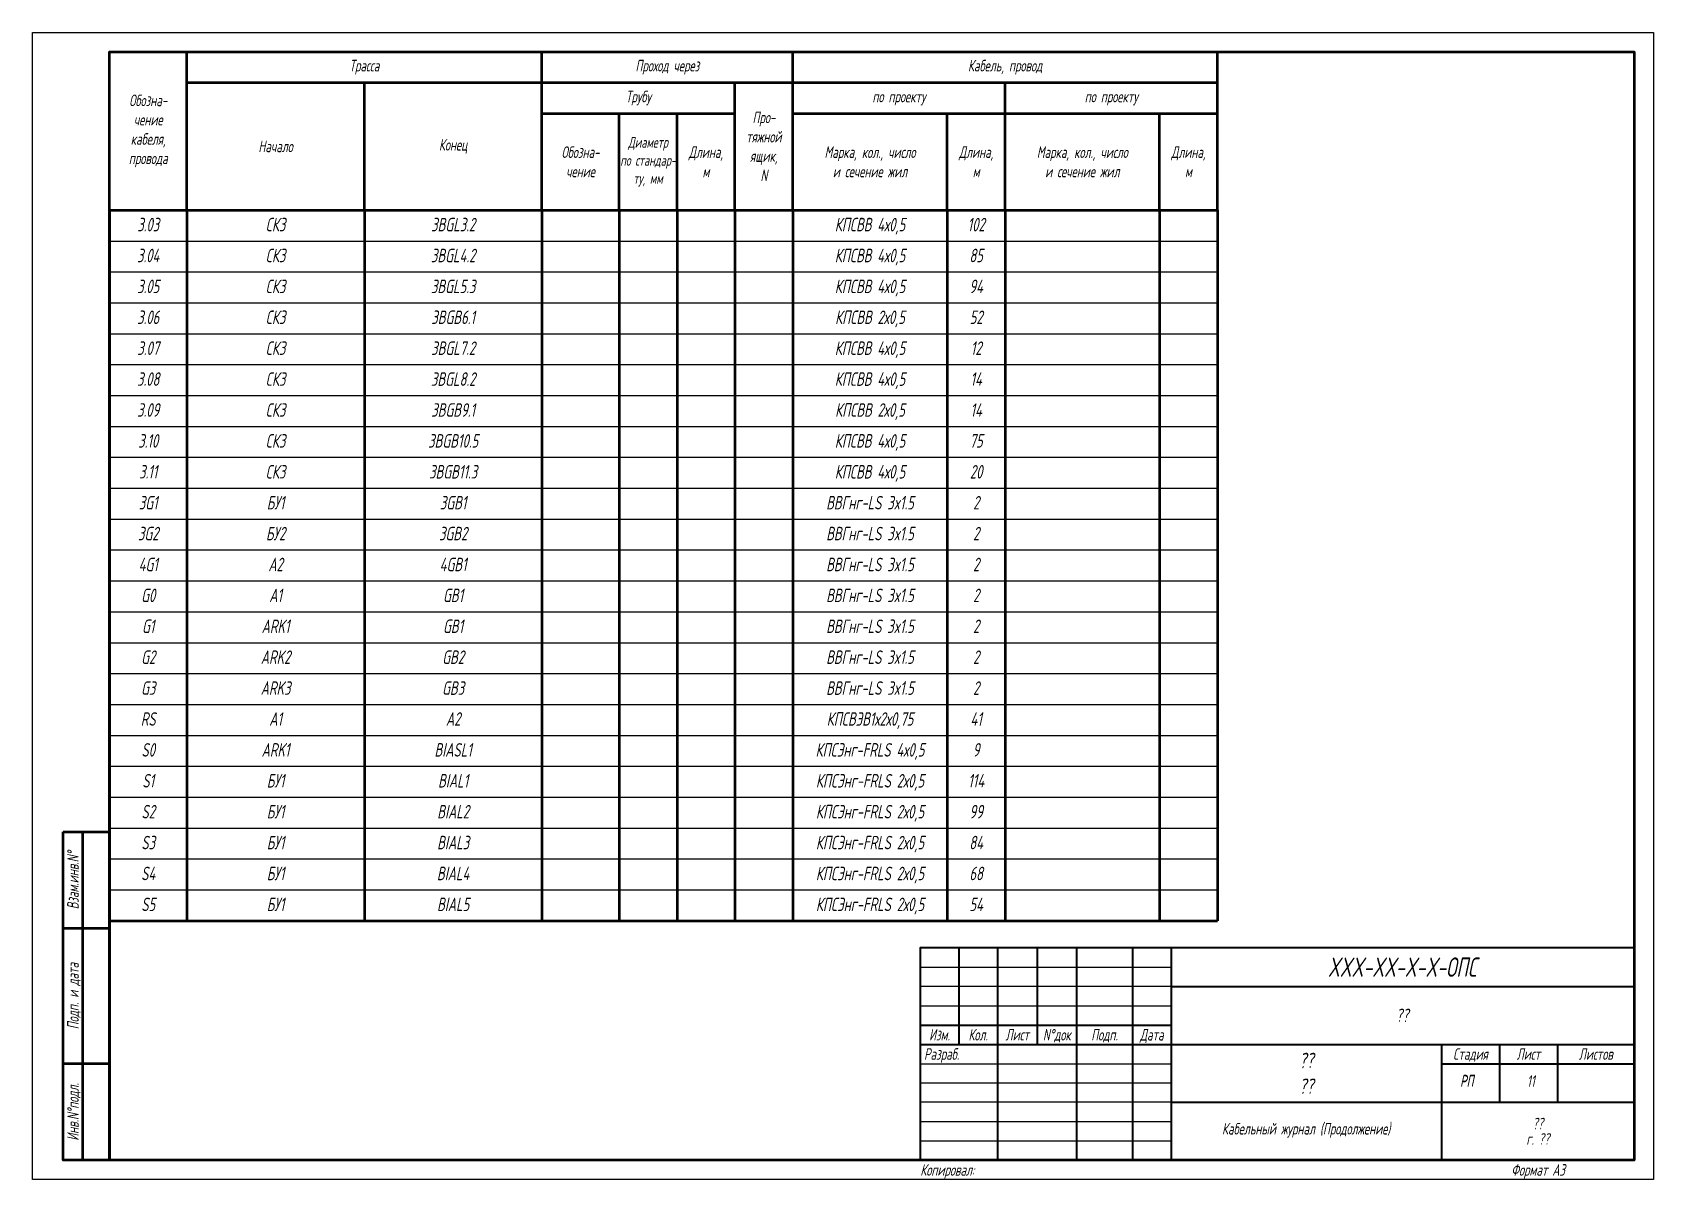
# Model space of a CAD drawing. Extents: x 0 to 1720, y -2086 to 3873.
# Drawn here: x 0 to 420, y 596 to 893 of the extents above; entities that cross this region are included whole.
import ezdxf
from ezdxf.enums import TextEntityAlignment as Align

# ---------------------------------------------------------------- set-up
doc = ezdxf.new("R2010")
doc.units = 0
doc.layers.add('FORMAT', color=134, linetype='Continuous')
doc.layers.add('TEXT', color=4, linetype='Continuous')
doc.layers.add('TABLE', color=7, linetype='Continuous', lineweight=50)
doc.styles.add('R2_5', font='romant.shx', dxfattribs={"width": 0.65, "oblique": 12, "height": 2.5})

msp = doc.modelspace()

# ---------------------------------------------------------------- texts
at = {"char_height": 3.5, "attachment_point": 2, "line_spacing_factor": 1.371429, "style": 'R2_5'}
for s, insert, width in [('3.03', (30, 845), 18), ('СК3', (63, 845), 44), ('3BGL3.2', (109, 845), 45), ('КПСВВ 4х0,5', (217, 845), 38), ('102', (244.5, 845), 13), ('3.04', (30, 837), 18), ('СК3', (63, 837), 44), ('3BGL4.2', (109, 837), 45), ('КПСВВ 4х0,5', (217, 837), 38), ('85', (244.5, 837), 13), ('3.05', (30, 829), 18), ('СК3', (63, 829), 44), ('3BGL5.3', (109, 829), 45), ('КПСВВ 4х0,5', (217, 829), 38), ('94', (244.5, 829), 13), ('3.06', (30, 821), 18), ('СК3', (63, 821), 44), ('3BGB6.1', (109, 821), 45), ('КПСВВ 2х0,5', (217, 821), 38), ('52', (244.5, 821), 13), ('3.07', (30, 813), 18), ('СК3', (63, 813), 44), ('3BGL7.2', (109, 813), 45), ('КПСВВ 4х0,5', (217, 813), 38), ('12', (244.5, 813), 13), ('3.08', (30, 805), 18), ('СК3', (63, 805), 44), ('3BGL8.2', (109, 805), 45), ('КПСВВ 4х0,5', (217, 805), 38), ('14', (244.5, 805), 13), ('3.09', (30, 797), 18), ('СК3', (63, 797), 44), ('3BGB9.1', (109, 797), 45), ('КПСВВ 2х0,5', (217, 797), 38), ('14', (244.5, 797), 13), ('3.10', (30, 789), 18), ('СК3', (63, 789), 44), ('3BGB10.5', (109, 789), 45), ('КПСВВ 4х0,5', (217, 789), 38), ('75', (244.5, 789), 13), ('3.11', (30, 781), 18), ('СК3', (63, 781), 44), ('3BGB11.3', (109, 781), 45), ('КПСВВ 4х0,5', (217, 781), 38), ('20', (244.5, 781), 13), ('3G1', (30, 773), 18), ('БУ1', (63, 773), 44), ('3GB1', (109, 773), 45), ('ВВГнг-LS 3x1.5', (217, 773), 38), ('2', (244.5, 773), 13), ('3G2', (30, 765), 18), ('БУ2', (63, 765), 44), ('3GB2', (109, 765), 45), ('ВВГнг-LS 3x1.5', (217, 765), 38), ('2', (244.5, 765), 13), ('4G1', (30, 757), 18), ('A2', (63, 757), 44), ('4GB1', (109, 757), 45), ('ВВГнг-LS 3x1.5', (217, 757), 38), ('2', (244.5, 757), 13), ('G0', (30, 749), 18), ('A1', (63, 749), 44), ('GB1', (109, 749), 45), ('ВВГнг-LS 3x1.5', (217, 749), 38), ('2', (244.5, 749), 13), ('G1', (30, 741), 18), ('ARK1', (63, 741), 44), ('GB1', (109, 741), 45), ('ВВГнг-LS 3x1.5', (217, 741), 38), ('2', (244.5, 741), 13), ('G2', (30, 733), 18), ('ARK2', (63, 733), 44), ('GB2', (109, 733), 45), ('ВВГнг-LS 3x1.5', (217, 733), 38), ('2', (244.5, 733), 13), ('G3', (30, 725), 18), ('ARK3', (63, 725), 44), ('GB3', (109, 725), 45), ('ВВГнг-LS 3x1.5', (217, 725), 38), ('2', (244.5, 725), 13), ('RS', (30, 717), 18), ('A1', (63, 717), 44), ('A2', (109, 717), 45), ('КПСВЭВ1х2х0,75', (217, 717), 38), ('41', (244.5, 717), 13), ('S0', (30, 709), 18), ('ARK1', (63, 709), 44), ('BIASL1', (109, 709), 45), ('КПСЭнг-FRLS 4х0,5', (217, 709), 38), ('9', (244.5, 709), 13), ('S1', (30, 701), 18), ('БУ1', (63, 701), 44), ('BIAL1', (109, 701), 45), ('КПСЭнг-FRLS 2х0,5', (217, 701), 38), ('114', (244.5, 701), 13), ('S2', (30, 693), 18), ('БУ1', (63, 693), 44), ('BIAL2', (109, 693), 45), ('КПСЭнг-FRLS 2х0,5', (217, 693), 38), ('99', (244.5, 693), 13), ('S3', (30, 685), 18), ('БУ1', (63, 685), 44), ('BIAL3', (109, 685), 45), ('КПСЭнг-FRLS 2х0,5', (217, 685), 38), ('84', (244.5, 685), 13), ('S4', (30, 677), 18), ('БУ1', (63, 677), 44), ('BIAL4', (109, 677), 45), ('КПСЭнг-FRLS 2х0,5', (217, 677), 38), ('68', (244.5, 677), 13), ('S5', (30, 669), 18), ('БУ1', (63, 669), 44), ('BIAL5', (109, 669), 45), ('КПСЭнг-FRLS 2х0,5', (217, 669), 38), ('54', (244.5, 669), 13)]:
    msp.add_mtext(s, dxfattribs=dict(at, insert=insert, width=width))
at = {"layer": 'FORMAT', "style": 'R2_5', "oblique": 12, "width": 0.65}
for s, p in [('Изм.', (235, 632)), ('Кол.', (245, 632)), ('Лист', (255.16, 632)), ('N%%dдок', (265.41, 632)), ('Подп.', (277.75, 632)), ('Дата', (290, 632))]:
    msp.add_text(s, height=3, dxfattribs=at).set_placement(p, align=Align.CENTER)
msp.add_text('Разраб.', height=3, dxfattribs=at).set_placement((231, 627))
at = {"layer": 'FORMAT', "style": 'R2_5', "width": 0.65}
for s, oblique, p in [('Стадия', 12, (372.58, 628.5)), ('Лист', 12, (387.58, 628.5)), ('Листов', 12, (405.04, 628.5)), ('Формат А3', 15, (390.04, 598.5))]:
    msp.add_text(s, height=3, dxfattribs=dict(at, oblique=oblique)).set_placement(p, align=Align.MIDDLE_CENTER)
at = {"layer": 'FORMAT', "style": 'R2_5', "oblique": 15, "width": 0.65}
msp.add_text('Копировал:', height=3, dxfattribs=at).set_placement((230, 598.5), align=Align.MIDDLE_LEFT)
at = {"layer": 'FORMAT', "attachment_point": 5, "style": 'R2_5'}
for s, insert, char_height, width in [('Трасса', (86, 884), 3, 46), ('Проход через', (164.5, 884), 3, 46), ('Кабель, провод', (252, 884), 3, 46), ('Трубу', (157, 876), 3, 46), ('Обозна-\\Pчение\\Pкабеля,\\Pпровода', (30, 867.5), 3, 20), ('по проекту', (224.5, 876), 3, 46), ('по проекту', (279.5, 876), 3, 46), ('Про-\\Pтяжной\\Pящик,\\PN', (189.5, 863.5), 3, 15), ('Конец', (109, 863.5), 3, 46), ('Диаметр\\Pпо стандар- \\Pту, мм', (159.5, 859.5), 2.8, 15), ('Начало', (63, 863.5), 3, 46), ('Обозна-\\Pчение', (142, 859.5), 3, 15), ('Длина,\\Pм', (174.5, 859.5), 3, 15), ('Марка, кол., число\\Pи сечение жил', (217, 859.5), 3, 46), ('Длина,\\Pм', (244.5, 859.5), 3, 46), ('Марка, кол., число\\Pи сечение жил', (272, 859.5), 3, 46), ('Длина,\\Pм', (299.5, 859.5), 3, 46)]:
    msp.add_mtext(s, dxfattribs=dict(at, insert=insert, char_height=char_height, width=width))
at = {"layer": 'FORMAT', "insert": (390.04, 608.5), "char_height": 3, "width": 48.2605, "attachment_point": 5, "line_spacing_factor": 0.8, "style": 'R2_5'}
msp.add_mtext('??\\Pг. ??', dxfattribs=at)
at = {"layer": 'TEXT', "style": 'R2_5', "oblique": 12, "width": 0.65}
for s, p in [('Взам.инв.N%%d', (10.5, 673.5)), ('Подп. и дата', (10.5, 643.5)), ('Инв.N%%dподл.', (10.5, 613.5))]:
    msp.add_text(s, height=3, rotation=90, dxfattribs=at).set_placement(p, align=Align.MIDDLE_CENTER)
for s, p in [('РП', (371.63, 621.62)), ('РП', (371.63, 621.49)), ('11', (388.22, 621.49))]:
    msp.add_text(s, height=3, dxfattribs=at).set_placement(p, align=Align.MIDDLE_CENTER)
at = {"layer": 'TEXT', "attachment_point": 5, "style": 'R2_5'}
for s, insert, char_height, width, line_spacing_factor in [('XXX-XX-X-X-ОПС', (354.9, 651), 5, 120, 0.800004), ('Кабельный журнал (Продолжение)', (330, 608.75), 3, 70, 0.8)]:
    msp.add_mtext(s, dxfattribs=dict(at, insert=insert, char_height=char_height, width=width, line_spacing_factor=line_spacing_factor))
for s, insert, char_height, width in [('??', (354.9, 638.5), 3.5, 120), ('??\\P??', (330.05, 623.5), 4, 70)]:
    msp.add_mtext(s, dxfattribs=dict(at, insert=insert, char_height=char_height, width=width))

# ---------------------------------------------------------------- linework, layer by layer
for p, q in [((20, 839), (307, 839)), ((20, 831), (307, 831)), ((20, 823), (307, 823)), ((20, 815), (307, 815)), ((20, 807), (307, 807)), ((20, 799), (307, 799)), ((20, 791), (307, 791)), ((20, 783), (307, 783)), ((20, 775), (307, 775)), ((20, 767), (307, 767)), ((20, 759), (307, 759)), ((20, 751), (307, 751)), ((20, 743), (307, 743)), ((20, 735), (307, 735)), ((20, 727), (307, 727)), ((20, 719), (307, 719)), ((20, 711), (307, 711)), ((20, 703), (307, 703)), ((20, 695), (307, 695)), ((20, 687), (307, 687)), ((20, 679), (307, 679)), ((20, 671), (307, 671))]:
    msp.add_line(p, q)
at = {"layer": 'FORMAT', "lineweight": 50}
for p, q in [((13, 686), (13, 601)), ((20, 661), (8, 661)), ((20, 626), (8, 626))]:
    msp.add_line(p, q, dxfattribs=at)
at = {"layer": 'FORMAT', "lineweight": 40}
for p, q in [((240, 656), (240, 631)), ((250, 656), (250, 601)), ((260.31, 656), (260.31, 631)), ((270.5, 656), (270.5, 601)), ((285, 656), (285, 601)), ((295, 656), (295, 601)), ((295, 646), (415, 646)), ((230, 636), (295, 636)), ((230, 631), (415, 631)), ((365.08, 631), (365.08, 601)), ((380.08, 631), (380.08, 616)), ((395.08, 631), (395.08, 616)), ((365.08, 626), (415, 626)), ((295, 616), (415, 616))]:
    msp.add_line(p, q, dxfattribs=at)
at = {"layer": 'FORMAT', "lineweight": -3}
for p, q in [((230, 651), (295, 651)), ((295, 646), (230, 646)), ((230, 641), (295, 641)), ((230, 626), (295, 626)), ((230, 621), (295, 621)), ((295, 616), (230, 616)), ((230, 611), (295, 611)), ((230, 606), (295, 606))]:
    msp.add_line(p, q, dxfattribs=at)
at = {"layer": 'FORMAT'}
msp.add_lwpolyline([(0, 893), (420, 893), (420, 596), (0, 596)], close=True, dxfattribs=at)
at = {"layer": 'FORMAT', "lineweight": 50}
for points in [[(20, 601), (20, 888), (415, 888), (415, 601)], [(8, 686), (20, 686), (20, 601), (8, 601)]]:
    msp.add_lwpolyline(points, close=True, dxfattribs=at)
at = {"layer": 'FORMAT', "lineweight": 40}
msp.add_lwpolyline([(230, 601), (415, 601), (415, 656), (230, 656)], close=True, dxfattribs=at)
at = {"layer": 'TABLE'}
for p, q in [((20, 888), (307, 888)), ((20, 847), (20, 888)), ((40, 847), (40, 888)), ((132, 847), (132, 888)), ((197, 847), (197, 888)), ((307, 847), (307, 888)), ((40, 880), (307, 880)), ((86, 847), (86, 880)), ((182, 847), (182, 880)), ((252, 847), (252, 880)), ((132, 872), (182, 872)), ((152, 847), (152, 872)), ((167, 847), (167, 872)), ((197, 872), (307, 872)), ((237, 847), (237, 872)), ((292, 847), (292, 872)), ((20, 847), (20, 663)), ((20, 847), (307, 847)), ((40, 847), (40, 663)), ((86, 847), (86, 663)), ((132, 847), (132, 663)), ((152, 847), (152, 663)), ((167, 847), (167, 663)), ((182, 847), (182, 663)), ((197, 847), (197, 663)), ((237, 847), (237, 663)), ((252, 847), (252, 663)), ((292, 847), (292, 663)), ((307, 847), (307, 663)), ((20, 663), (307, 663))]:
    msp.add_line(p, q, dxfattribs=at)

msp.set_redraw_order([(e.dxf.handle, doc.entitydb.next_handle()) for e in msp.query("TEXT MTEXT ATTDEF DIMENSION ARC_DIMENSION")])  # texts and dimensions are drawn at this point

doc.saveas('drawing.dxf')
